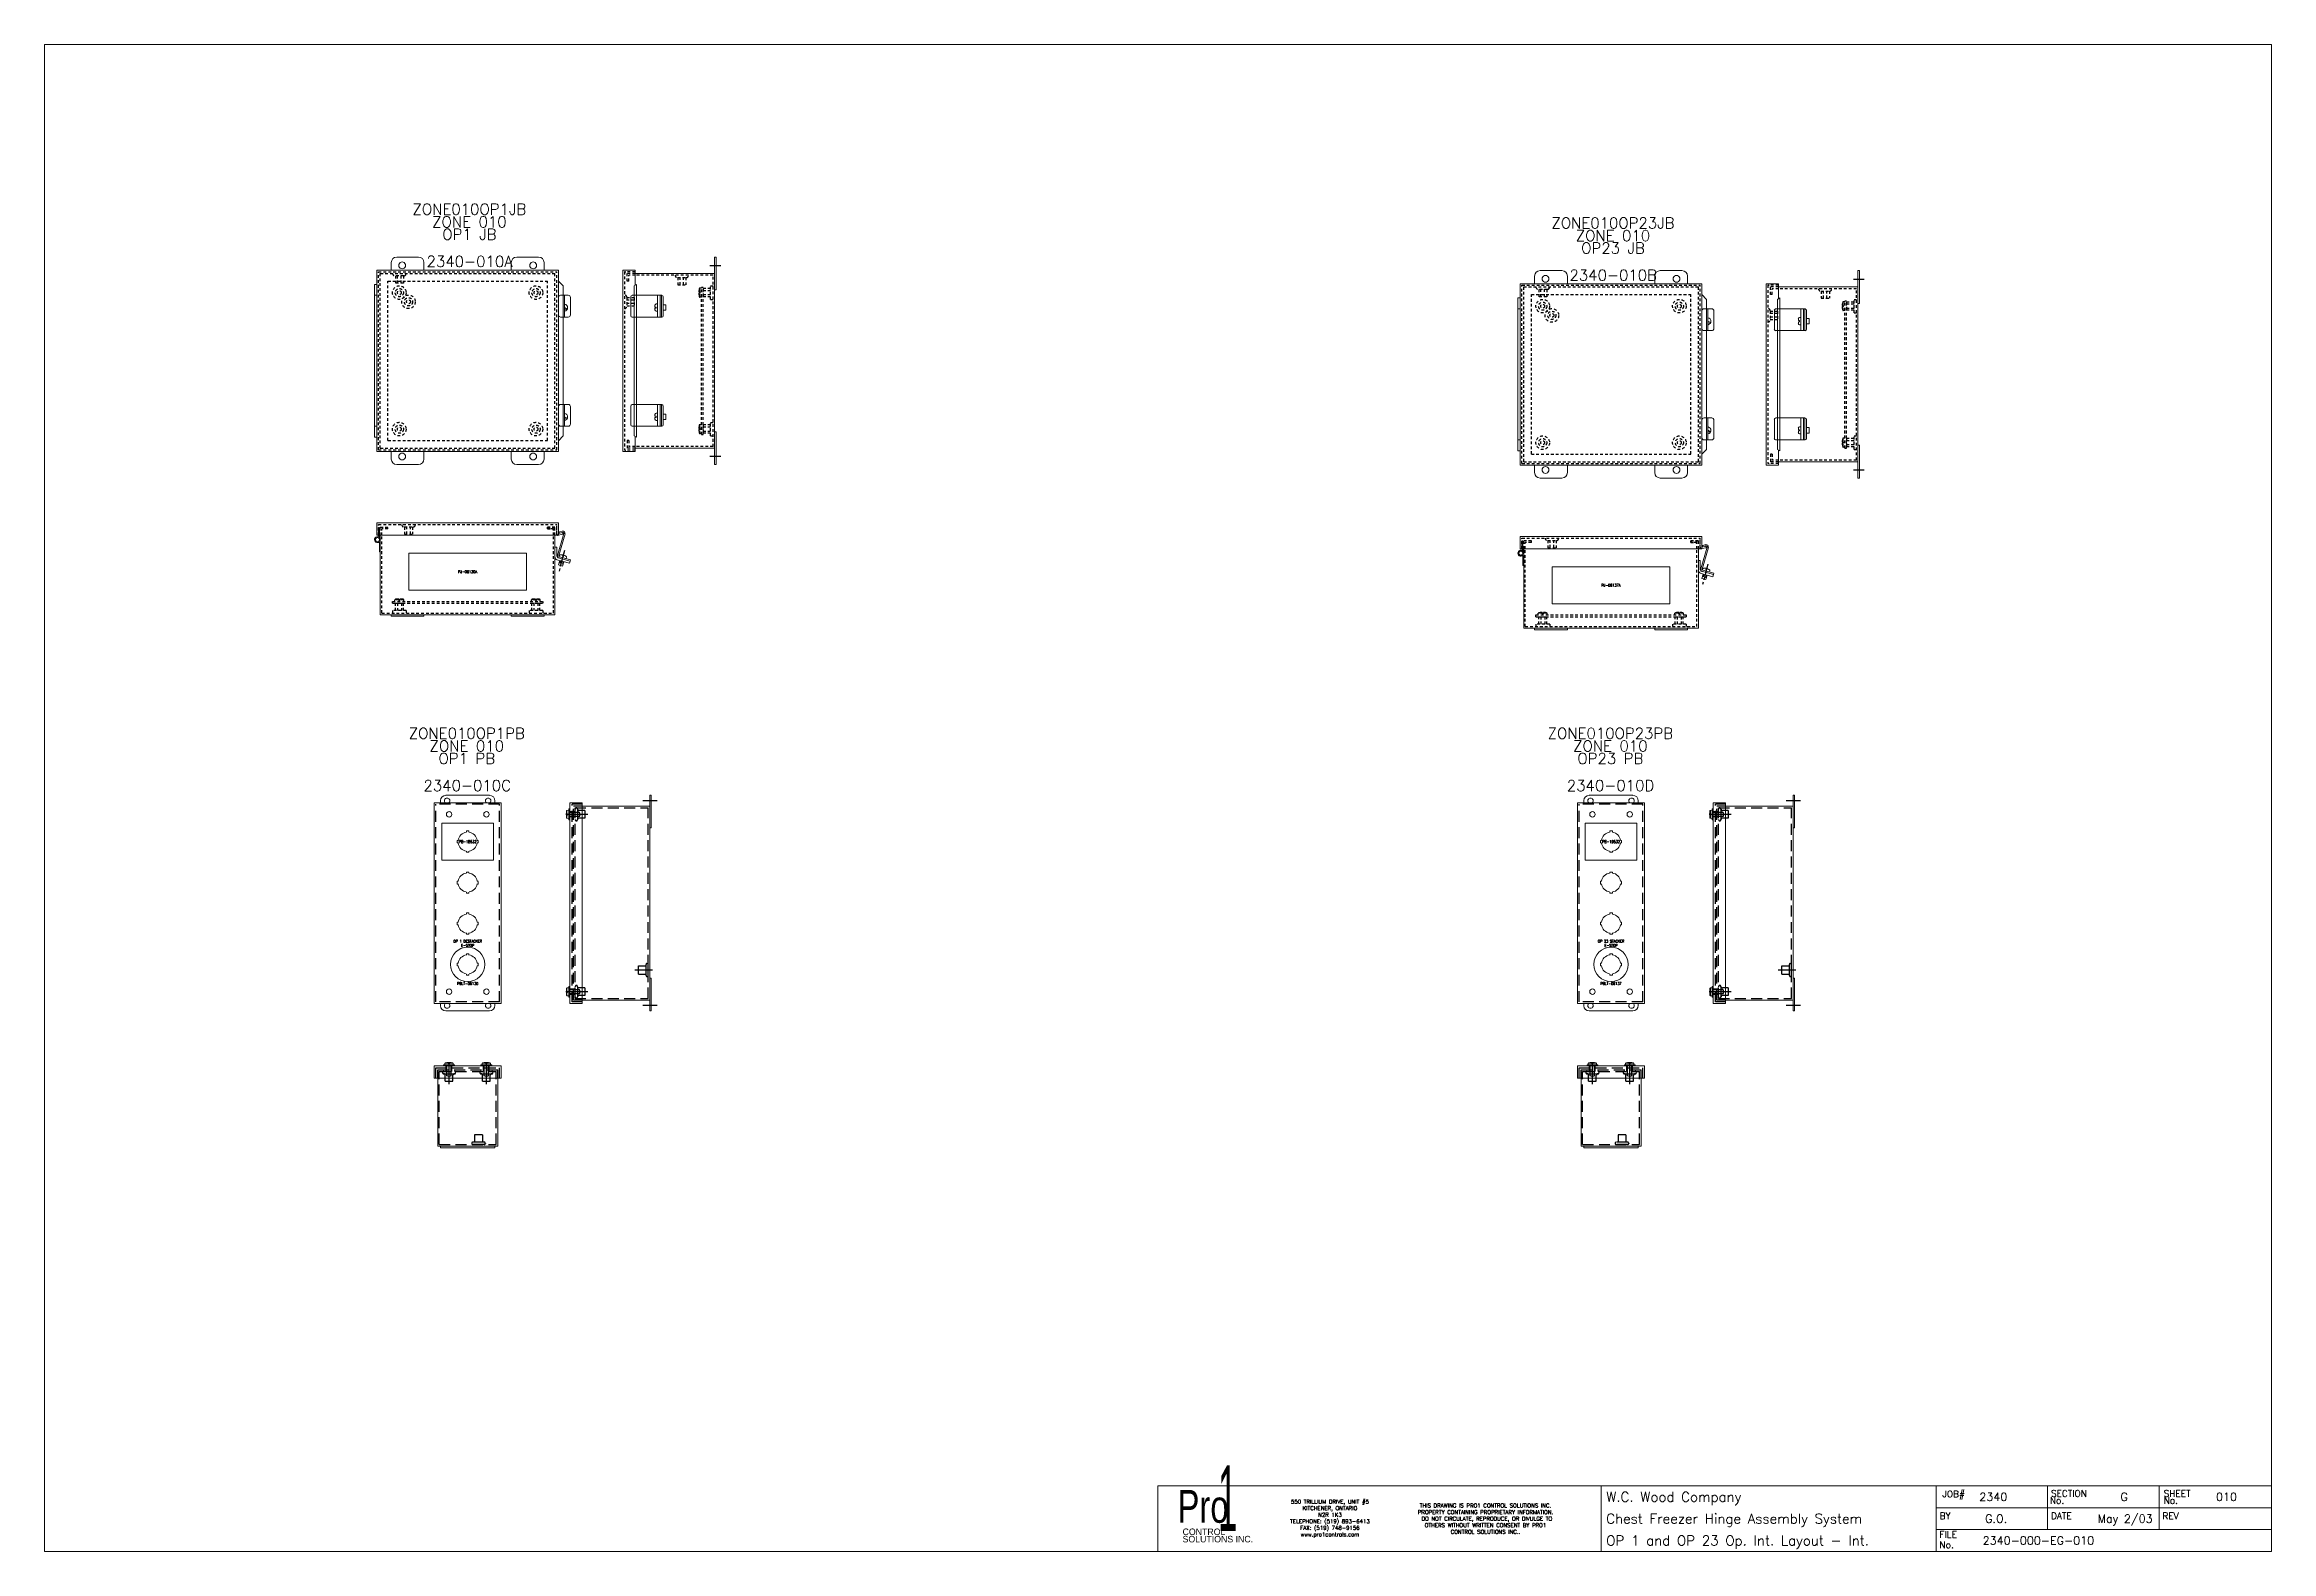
# Model space of a CAD drawing. Header units: inches. Extents: x 0 to 102, y 0 to 69.
import ezdxf
from ezdxf.enums import TextEntityAlignment as Align

# ---------------------------------------------------------------- set-up
doc = ezdxf.new("R2010")
doc.units = ezdxf.units.IN
doc.header["$MEASUREMENT"] = 0
for name, pattern in [('CADRA_CENTERLINE', [1, 0.75, -0.0625, 0.125, -0.0625]), ('CADRA_DASHED', [0.1875, 0.125, -0.0625]), ('CADRA_SOLID', [0]), ('CENTERLINE', [1.25, 1, -0.0625, 0.125, -0.0625]), ('DASHED', [0.75, 0.5, -0.25])]:
    doc.linetypes.add(name, pattern=pattern)
doc.layers.get('0').update_dxf_attribs({"lineweight": 5})
for name, color, linetype in [('1', 1, 'Continuous'), ('2', 2, 'CADRA_SOLID'), ('30', 4, 'CADRA_SOLID')]:
    doc.layers.add(name, color=color, linetype=linetype)
for name, color, linetype, lineweight in [('BOARDER', 5, 'Continuous', 5), ('DESC', 1, 'Continuous', 5), ('LOC', 252, 'Continuous', 5), ('MISC', 2, 'Continuous', 5), ('PDESC', 1, 'Continuous', 5), ('PSYMS', 7, 'Continuous', 5), ('PTAG', 51, 'Continuous', 5), ('SYMS', 7, 'Continuous', 5), ('TAGS', 2, 'Continuous', 5), ('Title_Block_Info', 2, 'Continuous', 5)]:
    doc.layers.add(name, color=color, linetype=linetype, lineweight=lineweight)
doc.styles.add('SIVAN', font='sivan.TTF', dxfattribs={"height": 1})
doc.styles.add('STACCO', font='STAC222N.TTF', dxfattribs={"height": 1})
doc.styles.get("Standard").update_dxf_attribs({"font": 'romans.shx'})
doc.styles.add('WD', font='romans.shx')

# ---------------------------------------------------------------- blocks, each defined once
blk = doc.blocks.new('TB_L')
at = {"color": 5, "linetype": 'Continuous'}
for p, q in [((34, 23), (0, 23)), ((0, 23), (0, 0)), ((34, 0), (34, 23)), ((17, 1), (17, 0)), ((32.283, 1), (32.283, 0.667)), ((0, 0), (34, 0))]:
    blk.add_line(p, q, dxfattribs=at)
at = {"color": 5}
blk.add_line((23.764, 0), (23.764, 1), dxfattribs=at)
at = {"layer": 'BOARDER', "linetype": 'Continuous'}
for p, q in [((0, 1), (0, 0)), ((17, 1), (34, 1)), ((28.882, 1), (28.882, 0.667)), ((28.882, 1), (28.882, 0)), ((28.882, 1), (28.882, 0)), ((28.882, 1), (28.882, 0)), ((30.583, 1), (30.583, 0.667)), ((28.882, 0.667), (34, 0.667)), ((30.583, 0.667), (30.583, 0.333)), ((32.283, 0.667), (32.283, 0.333)), ((28.882, 0.333), (34, 0.333))]:
    blk.add_line(p, q, dxfattribs=at)
at = {"color": 5, "char_height": 0.06, "attachment_point": 5, "style": 'WD'}
for s, insert, width in [('550 TRILLIUM DRIVE, UNIT #5\\PKITCHENER, ONTARIO\\PN2R 1K3\\PTELEPHONE: (519) 893-6413\\PFAX: (519) 748-9156\\Pwww.pro1controls.com', (19.625, 0.5), 1.804), ('THIS DRAWING IS PRO1 CONTROL SOLUTIONS INC. PROPERTY CONTAINING PROPRIETARY INFORMATION.  DO NOT CIRCULATE, REPRODUCE, OR DIVULGE TO OTHERS WITHOUT WRITTEN CONSENT BY PRO1 CONTROL SOLUTIONS INC..', (22, 0.5), 2.264)]:
    blk.add_mtext(s, dxfattribs=dict(at, insert=insert, width=width))
at = {"color": 2, "linetype": 'Continuous', "style": 'WD', "flags": 1}
for tag, p in [('REV1_NO', (18.734, 3.29)), ('REV2_NO', (18.734, 3.04)), ('REV1_BY', (24.303, 3.29)), ('REV2_BY', (24.303, 3.04)), ('REV1_DATE', (26.562, 3.29)), ('REV2_DATE', (26.562, 3.04)), ('REV3_NO', (18.734, 2.79)), ('REV3_BY', (24.303, 2.79)), ('REV3_DATE', (26.562, 2.79)), ('REV4_NO', (18.734, 2.54)), ('REV4_BY', (24.303, 2.54)), ('REV4_DATE', (26.562, 2.54)), ('REV5_NO', (18.734, 2.29)), ('REV6_NO', (18.734, 2.04)), ('REV5_BY', (24.303, 2.29)), ('REV6_BY', (24.303, 2.04)), ('REV5_DATE', (26.562, 2.29)), ('REV6_DATE', (26.562, 2.04)), ('REV7_NO', (18.734, 1.79)), ('REV7_BY', (24.303, 1.79)), ('REV7_DATE', (26.562, 1.79)), ('REV8_NO', (18.734, 1.54)), ('REV9_NO', (18.734, 1.29)), ('REV8_BY', (24.303, 1.54)), ('REV9_BY', (24.303, 1.29)), ('REV8_DATE', (26.562, 1.54)), ('REV9_DATE', (26.562, 1.29))]:
    blk.add_attdef(tag, text='', height=0.15, dxfattribs=at).set_placement(p, align=Align.MIDDLE_CENTER)
for tag, p in [('REV1_CHANGE', (19.292, 3.29)), ('REV2_CHANGE', (19.292, 3.04)), ('REV3_CHANGE', (19.292, 2.79)), ('REV4_CHANGE', (19.292, 2.54)), ('REV5_CHANGE', (19.292, 2.29)), ('REV6_CHANGE', (19.292, 2.04)), ('REV7_CHANGE', (19.292, 1.79)), ('REV8_CHANGE', (19.292, 1.54)), ('REV9_CHANGE', (19.292, 1.29))]:
    blk.add_attdef(tag, text='', height=0.15, dxfattribs=at).set_placement(p, align=Align.MIDDLE_LEFT)
at = {"layer": 'BOARDER', "lineweight": 0}
for s, height, style, width, p in [('1', 1, 'SIVAN', 0.4, (18.063, 0.812)), ('Pro', 0.5, 'STACCO', 0.75, (17.688, 0.688))]:
    blk.add_text(s, height=height, dxfattribs=dict(at, style=style, width=width)).set_placement(p, align=Align.MIDDLE_CENTER)
at = {"layer": 'BOARDER', "linetype": 'Continuous', "style": 'WD'}
for s, p in [('JOB#', (28.976, 0.827)), ('No.', (30.617, 0.729)), ('SECTION', (30.633, 0.835)), ('SHEET', (32.354, 0.834)), ('No.', (32.354, 0.729)), ('BY', (28.933, 0.493)), ('DATE', (30.634, 0.493)), ('REV', (32.334, 0.493)), ('FILE', (28.932, 0.21)), ('No.', (28.932, 0.052))]:
    blk.add_text(s, height=0.1, dxfattribs=at).set_placement(p)
at = {"layer": 'BOARDER', "lineweight": 0, "style": 'STACCO'}
for s, p in [('CONTROL', (17.375, 0.3)), ('SOLUTIONS INC.', (17.375, 0.188))]:
    blk.add_text(s, height=0.1, dxfattribs=at).set_placement(p, align=Align.MIDDLE_LEFT)
at = {"layer": 'Title_Block_Info', "ltscale": 0.1}
for tag, p in [('CUSTOMER', (23.842, 0.833)), ('JOB DESCRIPTION LINE', (23.842, 0.5)), ('DRAWING DESCRIPTION', (23.842, 0.167))]:
    blk.add_attdef(tag, text='', height=0.15, dxfattribs=at).set_placement(p, align=Align.MIDDLE_LEFT)
at = {"layer": 'Title_Block_Info', "ltscale": 0.1, "style": 'WD'}
for tag, p in [('JOB #', (29.752, 0.833)), ('SEC. NO.', (31.75, 0.833)), ('SHT. NO.', (33.313, 0.833)), ('NAME', (29.795, 0.5)), ('REV', (33.194, 0.5))]:
    blk.add_attdef(tag, text='', height=0.125, dxfattribs=at).set_placement(p, align=Align.MIDDLE_CENTER)
blk.add_attdef('DATE', text='', height=0.125, dxfattribs=at).set_placement((32.188, 0.5), align=Align.MIDDLE_RIGHT)
blk.add_attdef('FILE NUMBER', text='', height=0.125, dxfattribs=at).set_placement((29.591, 0.167), align=Align.MIDDLE_LEFT)
blk = doc.blocks.new('PNL14055')
for p, q in [((1.18, 0.85), (-1.18, 0.85)), ((-1.18, 0.85), (-1.18, -0.85)), ((1.18, -0.85), (1.18, 0.85)), ((-1.18, -0.85), (1.18, -0.85))]:
    blk.add_line(p, q)
at = {"style": 'WD', "width": 0.9, "flags": 8}
blk.add_attdef('P_TAG1', text='', height=0.125, dxfattribs=at).set_placement((0, 0), align=Align.MIDDLE_CENTER)
for tag, p in [('RATING1', (0, -0.28125)), ('RATING2', (0, -0.4375))]:
    blk.add_attdef(tag, text='', height=0.125, dxfattribs=at).set_placement(p, align=Align.CENTER)
blk = doc.blocks.new('800EM-LMP')
blk.add_circle((0, 0), 0.7874)
at = {"style": 'WD', "width": 0.9, "flags": 8}
for tag, p in [('DESC1', (0, 1.0625)), ('DESC2', (0, 0.875)), ('P_TAG1', (0, -0.875))]:
    blk.add_attdef(tag, text='', height=0.125, dxfattribs=at).set_placement(p, align=Align.MIDDLE_CENTER)
blk = doc.blocks.new('HMISC_CAT1_1414PHH4')
for p, q in [((-4.16, 8.31), (4.16, 8.31)), ((-4.16, 0), (-4.16, 8.31)), ((-3.5, 8.66), (-3.5, 8.31)), ((-3.25, 8.91), (-2.25, 8.91)), ((-2, 8.31), (-2, 8.66)), ((2, 8.31), (2, 8.66)), ((3.25, 8.91), (2.25, 8.91)), ((3.5, 8.66), (3.5, 8.31)), ((4.16, 0), (4.16, 8.31)), ((7.67, 8.31), (7.11, 8.31)), ((7.67, 8.31), (7.11, 8.31)), ((7.11, 0), (7.11, 8.31)), ((7.67, 7.62), (7.67, 8.31)), ((11.31, 7.41), (11.31, 8.91)), ((11.31, 8.91), (11.38, 8.91)), ((11.38, 8.91), (11.38, 7.41)), ((-4.27, 7.66), (-4.16, 7.66)), ((-4.27, 0.66), (-4.27, 7.66)), ((-4.27, 7.16), (-4.16, 7.16)), ((4.37, 7.59), (4.16, 7.81)), ((4.26, 7.16), (4.61, 7.16)), ((4.37, 0.72), (4.37, 7.59)), ((4.44, 6.16), (4.44, 7.16)), ((8.89, 7.16), (7.54, 7.16)), ((7.73, 7.66), (7.62, 7.59)), ((7.62, 0.72), (7.62, 7.59)), ((11.31, 8.16), (7.67, 8.16)), ((7.73, 7.66), (7.73, 0.66)), ((8.7, 6.16), (8.7, 7.16)), ((8.82, 6.16), (8.82, 7.16)), ((8.88, 6.16), (8.88, 7.16)), ((11.31, 0.16), (11.31, 8.16)), ((11.31, 7.41), (11.38, 7.41)), ((4.16, 6.26), (4.16, 7.06)), ((4.37, 6.16), (4.26, 6.16)), ((4.61, 6.16), (4.37, 6.16)), ((4.56, 6.53), (4.44, 6.6)), ((4.54, 6.49), (4.44, 6.54)), ((4.71, 6.26), (4.71, 7.06)), ((7.48, 7.09), (7.48, 6.22)), ((8.89, 6.16), (7.54, 6.16)), ((8.58, 6.62), (8.58, 6.7)), ((8.64, 6.62), (8.58, 6.62)), ((8.64, 6.57), (8.58, 6.57)), ((8.58, 6.49), (8.58, 6.57)), ((8.7, 6.76), (8.64, 6.76)), ((8.64, 6.57), (8.64, 6.62)), ((8.7, 6.43), (8.64, 6.43)), ((8.95, 6.22), (8.95, 7.09)), ((9.08, 6.72), (8.95, 6.72)), ((9.08, 6.47), (8.95, 6.47)), ((9.08, 6.47), (9.08, 6.72)), ((4.16, 1.26), (4.16, 2.06)), ((4.26, 2.16), (4.61, 2.16)), ((4.44, 1.16), (4.44, 2.16)), ((4.71, 1.26), (4.71, 2.06)), ((7.48, 2.09), (7.48, 1.22)), ((8.89, 2.16), (7.54, 2.16)), ((8.7, 1.16), (8.7, 2.16)), ((8.82, 1.16), (8.82, 2.16)), ((8.88, 1.16), (8.88, 2.16)), ((8.95, 1.22), (8.95, 2.09)), ((-4.27, 1.16), (-4.16, 1.16)), ((4.37, 1.16), (4.26, 1.16)), ((4.61, 1.16), (4.37, 1.16)), ((4.56, 1.53), (4.44, 1.6)), ((4.54, 1.49), (4.44, 1.54)), ((8.89, 1.16), (7.54, 1.16)), ((8.58, 1.62), (8.58, 1.7)), ((8.64, 1.62), (8.58, 1.62)), ((8.64, 1.57), (8.58, 1.57)), ((8.58, 1.49), (8.58, 1.57)), ((8.7, 1.76), (8.64, 1.76)), ((8.64, 1.57), (8.64, 1.62)), ((8.7, 1.43), (8.64, 1.43)), ((9.08, 1.72), (8.95, 1.72)), ((9.08, 1.47), (8.95, 1.47)), ((9.08, 1.47), (9.08, 1.72)), ((-4.27, 0.66), (-4.16, 0.66)), ((-4.16, 0), (4.16, 0)), ((2, 0), (2, -0.34)), ((3.5, -0.34), (3.5, 0)), ((4.16, 0.5), (4.37, 0.72)), ((7.67, 0), (7.11, 0)), ((7.73, 0.66), (7.62, 0.72)), ((7.67, 0), (7.67, 0.69)), ((7.67, 0.16), (11.31, 0.16)), ((11.31, 0.91), (11.31, -0.59)), ((11.31, 0.91), (11.38, 0.91)), ((11.38, -0.59), (11.38, 0.91)), ((-3.5, -0.34), (-3.5, 0)), ((-3.25, -0.59), (-2.25, -0.59)), ((-2, 0), (-2, -0.34)), ((3.25, -0.59), (2.25, -0.59)), ((11.31, -0.59), (11.38, -0.59)), ((-4.16, -3.83), (-4.16, -3.26)), ((-4.16, -3.26), (4.16, -3.26)), ((-4.16, -3.83), (4.16, -3.83)), ((-4.08, -3.84), (-4.08, -3.47)), ((-4.08, -3.47), (-4.04, -3.47)), ((-4.08, -3.84), (-4.04, -3.88)), ((-4.04, -3.83), (-4.04, -3.47)), ((-4.04, -3.83), (-4, -3.87)), ((-4.04, -3.93), (-4.04, -3.88)), ((-4, -7.47), (-4, -3.83)), ((-4, -4.05), (-4, -3.87)), ((-4, -4.59), (-4, -4.05)), ((4, -3.83), (4.14, -3.83)), ((4, -7.47), (4, -3.83)), ((4.11, -4.75), (4.4, -3.75)), ((4.16, -3.83), (4.16, -3.26)), ((4.16, -3.71), (4.16, -3.26)), ((4.16, -3.82), (4.36, -3.78)), ((4.17, -4.76), (4.46, -3.77)), ((4.19, -3.74), (4.34, -3.71)), ((4.34, -3.64), (4.2, -3.68)), ((4.22, -3.74), (4.35, -3.7)), ((4.34, -3.71), (4.36, -3.78)), ((-4.04, -4.59), (-4.04, -4.13)), ((-4.04, -4.59), (-4, -4.59)), ((4, -4.37), (4.09, -4.37)), ((4, -4.37), (4, -4.83)), ((4.09, -4.37), (4.09, -4.8)), ((4.09, -4.95), (4.66, -5.11)), ((4.14, -4.86), (4.69, -5.01)), ((4.22, -4.99), (4.16, -5.19)), ((4.21, -4.75), (4.19, -4.81)), ((4.2, -4.81), (4.71, -4.95)), ((4.36, -4.73), (4.34, -4.79)), ((4.39, -4.8), (4.34, -4.79)), ((4.4, -5.04), (4.35, -5.24)), ((4.41, -4.74), (4.39, -4.8)), ((4.53, -4.84), (4.51, -4.9)), ((4.69, -5.01), (4.66, -5.11)), ((4.71, -4.95), (4.69, -5.01)), ((4.16, -5.19), (4.35, -5.24)), ((-4, -7.47), (4, -7.47)), ((-3.5, -7.54), (-3.5, -7.47)), ((-2, -7.54), (-3.5, -7.54)), ((-2, -7.54), (-2, -7.47)), ((2, -7.54), (2, -7.47)), ((2, -7.54), (3.5, -7.54)), ((3.5, -7.54), (3.5, -7.47))]:
    blk.add_line(p, q)
for points in [[(4.36, -4.73), (4.34, -4.72), (4.32, -4.72), (4.3, -4.72), (4.29, -4.72), (4.27, -4.72), (4.26, -4.72), (4.24, -4.72), (4.23, -4.73), (4.22, -4.73), (4.21, -4.74), (4.21, -4.74), (4.21, -4.75)], [(4.53, -4.84), (4.53, -4.83), (4.53, -4.82), (4.52, -4.81), (4.52, -4.8), (4.51, -4.8), (4.5, -4.79), (4.49, -4.78), (4.47, -4.77), (4.46, -4.76), (4.44, -4.75), (4.43, -4.75), (4.41, -4.74)]]:
    blk.add_lwpolyline(points)
blk.add_circle((-4.13, -4.03), 0.094)
for centre, radius, start, end in [((-3.25, 8.66), 0.25, 90, 180), ((-3, 8.53), 0.156, 127.3565, 52.6435), ((-3, 8.53), 0.156, 52.6435, 127.3565), ((-2.25, 8.66), 0.25, 360, 90), ((2.25, 8.66), 0.25, 90, 180), ((3, 8.53), 0.156, 127.3565, 52.6435), ((3, 8.53), 0.156, 52.6435, 127.3565), ((3.25, 8.66), 0.25, 360, 90), ((4.26, 7.06), 0.1, 90, 180), ((4.61, 7.06), 0.1, 359.9732, 90), ((7.54, 7.09), 0.0615, 90, 180), ((8.89, 7.09), 0.0615, 360, 90), ((4.26, 6.26), 0.1, 180, 270), ((4.41, 6.59), 0.167, 283.3189, 77.1104), ((4.61, 6.26), 0.1, 270, 359.9732), ((7.54, 6.22), 0.0615, 180, 270), ((8.64, 6.7), 0.0615, 90, 180), ((8.64, 6.49), 0.0615, 180, 270), ((8.89, 6.22), 0.0615, 270, 0), ((4.26, 2.06), 0.1, 90, 180), ((4.61, 2.06), 0.1, 359.9732, 90), ((7.54, 2.09), 0.0615, 90, 180), ((8.89, 2.09), 0.0615, 360, 90), ((4.26, 1.26), 0.1, 180, 270), ((4.41, 1.59), 0.167, 283.3189, 77.1104), ((4.61, 1.26), 0.1, 270, 359.9732), ((7.54, 1.22), 0.0615, 180, 270), ((8.64, 1.7), 0.0615, 90, 180), ((8.64, 1.49), 0.0615, 180, 270), ((8.89, 1.22), 0.0615, 270, 0), ((-3.25, -0.34), 0.25, 180, 270), ((-3, -0.22), 0.156, 307.3565, 232.6435), ((-3, -0.22), 0.156, 232.6435, 307.3565), ((-2.25, -0.34), 0.25, 270, 0), ((2.25, -0.34), 0.25, 180, 270), ((3, -0.22), 0.156, 307.3565, 232.6435), ((3, -0.22), 0.156, 232.6435, 307.3565), ((3.25, -0.34), 0.25, 270, 0), ((-4.13, -4.03), 0.136, 9.8382, 313.7233), ((4.19, -3.71), 0.0312, 179.9997, 280.9997), ((4.21, -3.71), 0.03, 105.0009, 270), ((4.36, -3.74), 0.1, 345.0004, 105.0001), ((4.36, -3.74), 0.04, 345.0004, 105.0001), ((4.13, -4.83), 0.125, 180, 255), ((4.16, -4.8), 0.065, 180, 255), ((4.21, -4.77), 0.1, 165.0004, 255), ((4.21, -4.77), 0.04, 165.0004, 255)]:
    blk.add_arc(centre, radius, start, end)
at = {"layer": '1', "linetype": 'CADRA_DASHED'}
for p, q in [((-4.08, 8.24), (4.08, 8.24)), ((-4.08, 0.08), (-4.08, 8.24)), ((4.08, 0.08), (4.08, 8.24)), ((7.67, 8.24), (7.18, 8.24)), ((7.67, 8.24), (7.18, 8.24)), ((7.18, 8.24), (7.18, 0.07)), ((7.23, 8.24), (7.24, 8.24)), ((7.23, 8.24), (7.24, 8.24)), ((-4, 8.16), (4, 8.16)), ((-4, 0.16), (-4, 8.16)), ((-3.65, 7.81), (3.65, 7.81)), ((-3.65, 0.51), (-3.65, 7.81)), ((-2.92, 8.05), (-3.33, 8.05)), ((-3.31, 8.05), (-3.31, 7.71)), ((-2.94, 7.71), (-3.31, 7.71)), ((-3.21, 7.71), (-3.21, 8.16)), ((-3.04, 7.71), (-3.04, 8.16)), ((-2.94, 8.05), (-2.94, 7.71)), ((3.65, 0.51), (3.65, 7.81)), ((4, 0.16), (4, 8.16)), ((7.31, 7.81), (7.31, 8.16)), ((7.67, 8.16), (7.31, 8.16)), ((7.31, 7.81), (7.31, 8.16)), ((7.67, 8.16), (7.31, 8.16)), ((7.38, 7.81), (7.31, 7.81)), ((7.38, 7.81), (7.31, 7.81)), ((7.38, 7.81), (7.38, 8.08)), ((7.67, 8.08), (7.38, 8.08)), ((7.38, 7.81), (7.38, 8.08)), ((7.67, 8.08), (7.38, 8.08)), ((11.24, 8.08), (7.67, 8.08)), ((9.61, 7.97), (10.01, 7.97)), ((9.62, 7.97), (9.62, 7.64)), ((9.62, 7.64), (10, 7.64)), ((9.73, 7.64), (9.73, 8.08)), ((9.89, 7.64), (9.89, 8.08)), ((10, 7.97), (10, 7.64)), ((11.13, 7.47), (10.78, 7.47)), ((10.78, 7.47), (10.78, 7.09)), ((10.78, 7.38), (11.13, 7.38)), ((10.78, 7.19), (11.13, 7.19)), ((11.13, 6.97), (11.13, 7.59)), ((11.13, 7.59), (11.24, 7.59)), ((11.13, 6.97), (11.13, 7.59)), ((11.24, 0.23), (11.24, 8.08)), ((7.63, 6.94), (7.18, 6.94)), ((7.63, 6.78), (7.18, 6.78)), ((7.29, 7.07), (7.29, 6.66)), ((7.29, 7.05), (7.63, 7.05)), ((7.29, 6.67), (7.63, 6.67)), ((7.63, 7.05), (7.63, 6.67)), ((11.13, 7.09), (10.78, 7.09)), ((11.13, 6.97), (11.24, 6.97)), ((11.13, 1.22), (10.78, 1.22)), ((10.78, 1.22), (10.78, 0.84)), ((10.78, 1.13), (11.13, 1.13)), ((11.13, 0.72), (11.13, 1.34)), ((11.13, 1.34), (11.24, 1.34)), ((11.13, 0.72), (11.13, 1.34)), ((-4.08, 0.08), (4.08, 0.08)), ((-4, 0.16), (4, 0.16)), ((-3.65, 0.51), (3.65, 0.51)), ((7.67, 0.07), (7.18, 0.07)), ((7.23, 0.07), (7.24, 0.07)), ((7.31, 0.51), (7.31, 0.16)), ((7.38, 0.51), (7.31, 0.51)), ((7.67, 0.16), (7.31, 0.16)), ((7.38, 0.51), (7.38, 0.23)), ((7.67, 0.23), (7.38, 0.23)), ((11.24, 0.23), (7.67, 0.23)), ((10.78, 0.94), (11.13, 0.94)), ((11.13, 0.84), (10.78, 0.84)), ((11.13, 0.72), (11.24, 0.72)), ((-4.08, -3.83), (-4.08, -3.34)), ((-4.08, -3.34), (4.08, -3.34)), ((-4.08, -3.39), (-4.08, -3.39)), ((-3.65, -3.47), (-4, -3.47)), ((-4, -3.83), (-4, -3.47)), ((-3.65, -3.54), (-3.93, -3.54)), ((-3.93, -3.83), (-3.93, -3.54)), ((-3.93, -7.39), (-3.93, -3.83)), ((-3.65, -3.54), (-3.65, -3.47)), ((-2.91, -3.45), (-2.5, -3.45)), ((-2.89, -3.45), (-2.89, -3.78)), ((-2.89, -3.78), (-2.52, -3.78)), ((-2.79, -3.78), (-2.79, -3.34)), ((-2.62, -3.78), (-2.62, -3.34)), ((-2.52, -3.45), (-2.52, -3.78)), ((3.65, -3.54), (3.65, -3.46)), ((4, -3.46), (3.65, -3.46)), ((3.65, -3.47), (4, -3.47)), ((3.65, -3.54), (3.65, -3.47)), ((3.65, -3.54), (3.93, -3.54)), ((3.93, -3.54), (3.65, -3.54)), ((3.93, -3.83), (3.93, -3.54)), ((3.93, -3.83), (3.93, -3.54)), ((3.93, -7.39), (3.93, -3.83)), ((4, -3.83), (4, -3.46)), ((4, -3.83), (4, -3.47)), ((4.08, -3.83), (4.08, -3.34)), ((4.08, -3.76), (4.08, -3.34)), ((4.08, -3.39), (4.08, -3.39)), ((4.25, -4.99), (4.19, -5.2)), ((4.37, -5.03), (4.32, -5.23)), ((-3.31, -7.28), (-3.31, -6.94)), ((-3.31, -6.94), (-2.94, -6.94)), ((-3.22, -6.94), (-3.22, -7.28)), ((-3.03, -6.94), (-3.03, -7.28)), ((-2.94, -7.28), (-2.94, -6.94)), ((2.94, -7.28), (2.94, -6.94)), ((2.94, -6.94), (3.31, -6.94)), ((3.03, -6.94), (3.03, -7.28)), ((3.22, -6.94), (3.22, -7.28)), ((3.31, -7.28), (3.31, -6.94)), ((-3.93, -7.39), (3.93, -7.39)), ((-2.81, -7.28), (-3.44, -7.28)), ((-3.44, -7.28), (-3.44, -7.39)), ((-2.81, -7.28), (-3.44, -7.28)), ((-2.81, -7.28), (-2.81, -7.39)), ((3.44, -7.28), (2.81, -7.28)), ((2.81, -7.28), (2.81, -7.39)), ((3.44, -7.28), (2.81, -7.28)), ((3.44, -7.28), (3.44, -7.39))]:
    blk.add_line(p, q, dxfattribs=at)
for centre, radius in [((-3.13, 7.28), 0.312), ((-3.13, 7.28), 0.188), ((-3.13, 7.28), 0.09), ((-2.71, 6.86), 0.312), ((3.13, 7.28), 0.312), ((3.13, 7.28), 0.188), ((3.13, 7.28), 0.09), ((-2.71, 6.86), 0.188), ((-2.71, 6.86), 0.09), ((-3.13, 1.03), 0.312), ((-3.13, 1.03), 0.188), ((-3.13, 1.03), 0.09), ((3.13, 1.03), 0.312), ((3.13, 1.03), 0.188), ((3.13, 1.03), 0.09)]:
    blk.add_circle(centre, radius, dxfattribs=at)
for centre, radius, start, end in [((-3.33, 8.16), 0.109, 180, 270), ((-2.92, 8.16), 0.109, 270, 360), ((7.18, 7.07), 0.109, 0, 90), ((9.61, 8.08), 0.109, 180, 270), ((10.01, 8.08), 0.109, 270, 0), ((7.18, 6.66), 0.109, 270, 0), ((-2.91, -3.34), 0.109, 180, 270), ((-2.5, -3.34), 0.109, 270, 0), ((4.14, -3.76), 0.0625, 179.9997, 280.9997)]:
    blk.add_arc(centre, radius, start, end, dxfattribs=at)
at = {"layer": '2', "linetype": 'CADRA_CENTERLINE'}
for p, q in [((11.1, 8.52), (11.6, 8.52)), ((11.1, -0.21), (11.6, -0.21)), ((4.44, -4.53), (4.18, -5.49))]:
    blk.add_line(p, q, dxfattribs=at)
at = {"layer": '30', "linetype": 'CADRA_DASHED'}
for p, q in [((10.65, 7.31), (10.59, 7.31)), ((10.65, 7.26), (10.59, 7.26)), ((10.63, 7.31), (10.63, 7.48)), ((10.71, 7.48), (10.63, 7.48)), ((10.63, 7.08), (10.63, 7.26)), ((10.65, 7.26), (10.65, 7.31)), ((10.71, 7.53), (10.78, 7.53)), ((10.71, 0.78), (10.71, 7.53)), ((10.78, 0.78), (10.78, 7.53)), ((10.71, 7.08), (10.63, 7.08)), ((10.65, 1.06), (10.59, 1.06)), ((10.63, 1.06), (10.63, 1.23)), ((10.71, 1.23), (10.63, 1.23)), ((10.65, 1.01), (10.65, 1.06)), ((10.65, 1.01), (10.59, 1.01)), ((10.63, 0.83), (10.63, 1.01)), ((10.71, 0.83), (10.63, 0.83)), ((10.71, 0.78), (10.78, 0.78)), ((-3.44, -6.86), (3.44, -6.86)), ((-3.44, -6.94), (-3.44, -6.86)), ((-3.44, -6.94), (3.44, -6.94)), ((-3.15, -6.78), (-3.33, -6.78)), ((-3.33, -6.86), (-3.33, -6.78)), ((-3.15, -6.81), (-3.15, -6.75)), ((-3.1, -6.81), (-3.15, -6.81)), ((-3.1, -6.81), (-3.1, -6.75)), ((-2.93, -6.78), (-3.1, -6.78)), ((-2.93, -6.86), (-2.93, -6.78)), ((3.1, -6.78), (2.93, -6.78)), ((2.93, -6.86), (2.93, -6.78)), ((3.1, -6.81), (3.1, -6.75)), ((3.15, -6.81), (3.1, -6.81)), ((3.15, -6.81), (3.15, -6.75)), ((3.32, -6.78), (3.15, -6.78)), ((3.32, -6.86), (3.32, -6.78)), ((3.44, -6.86), (3.44, -6.94))]:
    blk.add_line(p, q, dxfattribs=at)
for points in [[(10.63, 7.48), (10.63, 7.48), (10.62, 7.48), (10.62, 7.48), (10.62, 7.47), (10.61, 7.47), (10.61, 7.46), (10.61, 7.46), (10.61, 7.45), (10.61, 7.44), (10.6, 7.44), (10.6, 7.43), (10.6, 7.42), (10.6, 7.41), (10.6, 7.4), (10.6, 7.38), (10.59, 7.37), (10.59, 7.36), (10.59, 7.35), (10.59, 7.33), (10.59, 7.32), (10.59, 7.31)], [(10.59, 7.26), (10.59, 7.24), (10.59, 7.23), (10.59, 7.22), (10.59, 7.21), (10.59, 7.19), (10.6, 7.18), (10.6, 7.17), (10.6, 7.16), (10.6, 7.15), (10.6, 7.14), (10.6, 7.13), (10.61, 7.12), (10.61, 7.11), (10.61, 7.11), (10.61, 7.1), (10.61, 7.09), (10.62, 7.09), (10.62, 7.09), (10.62, 7.08), (10.63, 7.08), (10.63, 7.08)], [(10.63, 1.23), (10.63, 1.23), (10.62, 1.23), (10.62, 1.23), (10.62, 1.22), (10.61, 1.22), (10.61, 1.21), (10.61, 1.21), (10.61, 1.2), (10.61, 1.19), (10.6, 1.19), (10.6, 1.18), (10.6, 1.17), (10.6, 1.16), (10.6, 1.15), (10.6, 1.13), (10.59, 1.12), (10.59, 1.11), (10.59, 1.1), (10.59, 1.08), (10.59, 1.07), (10.59, 1.06)], [(10.59, 1.01), (10.59, 0.99), (10.59, 0.98), (10.59, 0.97), (10.59, 0.96), (10.59, 0.94), (10.6, 0.93), (10.6, 0.92), (10.6, 0.91), (10.6, 0.9), (10.6, 0.89), (10.6, 0.88), (10.61, 0.87), (10.61, 0.86), (10.61, 0.86), (10.61, 0.85), (10.61, 0.84), (10.62, 0.84), (10.62, 0.84), (10.62, 0.83), (10.63, 0.83), (10.63, 0.83)], [(-3.15, -6.75), (-3.16, -6.75), (-3.18, -6.75), (-3.19, -6.75), (-3.2, -6.75), (-3.22, -6.75), (-3.23, -6.75), (-3.24, -6.75), (-3.25, -6.75), (-3.26, -6.76), (-3.27, -6.76), (-3.28, -6.76), (-3.29, -6.76), (-3.3, -6.76), (-3.3, -6.77), (-3.31, -6.77), (-3.31, -6.77), (-3.32, -6.77), (-3.32, -6.78), (-3.32, -6.78), (-3.33, -6.78), (-3.33, -6.78)], [(-2.93, -6.78), (-2.93, -6.78), (-2.93, -6.78), (-2.93, -6.78), (-2.93, -6.77), (-2.94, -6.77), (-2.94, -6.77), (-2.95, -6.77), (-2.96, -6.76), (-2.96, -6.76), (-2.97, -6.76), (-2.98, -6.76), (-2.99, -6.76), (-3, -6.75), (-3.01, -6.75), (-3.02, -6.75), (-3.04, -6.75), (-3.05, -6.75), (-3.06, -6.75), (-3.07, -6.75), (-3.09, -6.75), (-3.1, -6.75)], [(3.1, -6.75), (3.09, -6.75), (3.07, -6.75), (3.06, -6.75), (3.05, -6.75), (3.03, -6.75), (3.02, -6.75), (3.01, -6.75), (3, -6.75), (2.99, -6.76), (2.98, -6.76), (2.97, -6.76), (2.96, -6.76), (2.95, -6.76), (2.95, -6.77), (2.94, -6.77), (2.94, -6.77), (2.93, -6.77), (2.93, -6.78), (2.93, -6.78), (2.93, -6.78), (2.93, -6.78)], [(3.32, -6.78), (3.32, -6.78), (3.32, -6.78), (3.32, -6.78), (3.32, -6.77), (3.31, -6.77), (3.31, -6.77), (3.3, -6.77), (3.29, -6.76), (3.29, -6.76), (3.28, -6.76), (3.27, -6.76), (3.26, -6.76), (3.25, -6.75), (3.24, -6.75), (3.23, -6.75), (3.21, -6.75), (3.2, -6.75), (3.19, -6.75), (3.18, -6.75), (3.16, -6.75), (3.15, -6.75)]]:
    blk.add_lwpolyline(points, dxfattribs=at)
at = {"style": 'WD'}
for tag, p in [('INST', (0.09, 11.47)), ('LOC', (0.09, 10.84)), ('DESC1', (0.09, 10.26)), ('DESC2', (0.09, 9.69)), ('DESC3', (0.09, 9.12)), ('TAG1', (0.1, 8.45))]:
    blk.add_attdef(tag, text='', height=0.5, dxfattribs=at).set_placement(p, align=Align.CENTER)
at = {"style": 'WD', "flags": 1}
for tag, p in [('FAMILY', (0.2, 7.3)), ('ASSYCODE', (-0.03, 6.83)), ('CAT', (0.11, 6.84)), ('MFG', (0.24, 7.04))]:
    blk.add_attdef(tag, p, '', height=0.01, dxfattribs=at)
blk = doc.blocks.new('HMISC_CAT1_MPB4')
for p, q in [((1.53, 9.53), (-1.53, 9.53)), ((-1.53, 0.34), (-1.53, 9.53)), ((-1.25, 9.53), (-1.25, 9.65)), ((-1, 9.88), (1, 9.88)), ((1.25, 9.62), (1.25, 9.53)), ((1.53, 0.34), (1.53, 9.53)), ((4.63, 9.19), (4.55, 9.18)), ((4.55, 9.18), (4.55, 9.02)), ((4.63, 9.25), (4.63, 8.75)), ((4.68, 9.25), (4.63, 9.25)), ((4.68, 0.34), (4.68, 9.53)), ((5.24, 9.53), (4.68, 9.53)), ((5.24, 0.34), (5.24, 9.53)), ((5.24, 9.38), (8.35, 9.38)), ((8.35, 9.88), (8.41, 9.88)), ((8.35, 8.38), (8.35, 9.88)), ((8.35, 9.38), (8.35, 0.5)), ((8.41, 9.88), (8.41, 8.38)), ((-0.06, 8.18), (-0.06, 8.24)), ((-0.06, 8.24), (0.06, 8.24)), ((0.06, 8.18), (0.06, 8.24)), ((4.57, 9.02), (4.51, 9.02)), ((4.57, 8.97), (4.51, 8.97)), ((4.55, 8.97), (4.55, 8.82)), ((4.63, 8.81), (4.55, 8.82)), ((4.57, 9.02), (4.57, 8.97)), ((4.68, 8.75), (4.63, 8.75)), ((8.35, 8.38), (8.41, 8.38)), ((-0.48, 7.81), (-0.43, 7.81)), ((-0.48, 7.69), (-0.48, 7.81)), ((-0.48, 7.69), (-0.43, 7.69)), ((-0.06, 7.27), (-0.06, 7.32)), ((-0.06, 7.27), (0.06, 7.27)), ((0.06, 7.27), (0.06, 7.32)), ((0.43, 7.81), (0.48, 7.81)), ((0.43, 7.69), (0.48, 7.69)), ((0.48, 7.81), (0.48, 7.69)), ((-0.06, 6.31), (-0.06, 6.36)), ((-0.06, 6.36), (0.06, 6.36)), ((0.06, 6.31), (0.06, 6.36)), ((-0.48, 5.94), (-0.43, 5.94)), ((-0.48, 5.81), (-0.48, 5.94)), ((-0.48, 5.81), (-0.43, 5.81)), ((-0.06, 5.39), (-0.06, 5.44)), ((-0.06, 5.39), (0.06, 5.39)), ((0.06, 5.39), (0.06, 5.44)), ((0.43, 5.94), (0.48, 5.94)), ((0.43, 5.81), (0.48, 5.81)), ((0.48, 5.93), (0.48, 5.81)), ((-0.06, 4.49), (0.06, 4.49)), ((-0.06, 4.43), (-0.06, 4.49)), ((0.06, 4.43), (0.06, 4.49)), ((-0.48, 3.94), (-0.48, 4.06)), ((-0.48, 4.06), (-0.43, 4.06)), ((-0.48, 3.94), (-0.43, 3.94)), ((-0.06, 3.52), (-0.06, 3.57)), ((-0.06, 3.52), (0.06, 3.52)), ((0.06, 3.52), (0.06, 3.57)), ((0.43, 4.06), (0.48, 4.06)), ((0.43, 3.94), (0.48, 3.94)), ((0.48, 4.06), (0.48, 3.94)), ((-0.48, 2.06), (-0.48, 2.19)), ((-0.48, 2.19), (-0.43, 2.19)), ((-0.48, 2.06), (-0.43, 2.06)), ((-0.06, 2.61), (0.06, 2.61)), ((-0.06, 2.56), (-0.06, 2.61)), ((0.06, 2.56), (0.06, 2.61)), ((0.43, 2.19), (0.48, 2.19)), ((0.43, 2.06), (0.48, 2.06)), ((0.48, 2.18), (0.48, 2.06)), ((-0.06, 1.64), (-0.06, 1.69)), ((-0.06, 1.64), (0.06, 1.64)), ((0.06, 1.64), (0.06, 1.69)), ((4.55, 1.06), (4.55, 0.9)), ((4.63, 1.06), (4.55, 1.06)), ((4.63, 1.12), (4.63, 0.63)), ((4.68, 1.12), (4.63, 1.12)), ((8.35, 1.5), (8.41, 1.5)), ((8.35, 1.5), (8.35, 0)), ((8.41, 0), (8.41, 1.5)), ((1.53, 0.34), (-1.53, 0.34)), ((-1.25, 0.34), (-1.25, 0.23)), ((-1, 0), (1, 0)), ((1.25, 0.25), (1.25, 0.34)), ((4.57, 0.9), (4.51, 0.9)), ((4.57, 0.85), (4.51, 0.85)), ((4.55, 0.85), (4.55, 0.69)), ((4.63, 0.69), (4.55, 0.69)), ((4.57, 0.9), (4.57, 0.85)), ((4.68, 0.63), (4.63, 0.63)), ((5.24, 0.34), (4.68, 0.34)), ((5.24, 0.5), (8.35, 0.5)), ((8.35, 0), (8.41, 0)), ((-1.53, -3.08), (-1.53, -2.52)), ((-1.53, -2.52), (1.53, -2.52)), ((-1.1, -2.47), (-0.6, -2.47)), ((-1.1, -2.52), (-1.1, -2.47)), ((-1.04, -2.39), (-0.88, -2.39)), ((-1.04, -2.47), (-1.04, -2.39)), ((-0.88, -2.42), (-0.88, -2.36)), ((-0.88, -2.42), (-0.83, -2.42)), ((-0.83, -2.42), (-0.83, -2.36)), ((-0.83, -2.39), (-0.67, -2.39)), ((-0.67, -2.47), (-0.67, -2.39)), ((-0.6, -2.52), (-0.6, -2.47)), ((0.61, -2.47), (1.11, -2.47)), ((0.61, -2.52), (0.61, -2.47)), ((0.67, -2.39), (0.83, -2.39)), ((0.67, -2.47), (0.67, -2.39)), ((0.83, -2.42), (0.83, -2.36)), ((0.83, -2.42), (0.88, -2.42)), ((0.88, -2.42), (0.88, -2.36)), ((0.88, -2.39), (1.04, -2.39)), ((1.04, -2.47), (1.04, -2.39)), ((1.11, -2.52), (1.11, -2.47)), ((1.53, -3.08), (1.53, -2.52)), ((-1.53, -3.08), (1.53, -3.08)), ((-1.37, -6.19), (-1.37, -3.08)), ((1.38, -6.19), (1.38, -3.08)), ((-1.37, -6.19), (1.38, -6.19)), ((-1.25, -6.19), (-1.25, -6.27)), ((1.25, -6.27), (-1.25, -6.27)), ((1.25, -6.19), (1.25, -6.27))]:
    blk.add_line(p, q)
for points in [[(4.55, 9.18), (4.55, 9.18), (4.54, 9.18), (4.54, 9.18), (4.54, 9.18), (4.54, 9.17), (4.54, 9.17), (4.53, 9.16), (4.53, 9.16), (4.53, 9.15), (4.53, 9.14), (4.53, 9.13), (4.52, 9.12), (4.52, 9.12), (4.52, 9.11), (4.52, 9.09), (4.52, 9.08), (4.52, 9.07), (4.52, 9.06), (4.52, 9.05), (4.52, 9.04), (4.51, 9.02)], [(4.51, 8.97), (4.52, 8.96), (4.52, 8.95), (4.52, 8.94), (4.52, 8.93), (4.52, 8.92), (4.52, 8.91), (4.52, 8.89), (4.52, 8.89), (4.52, 8.88), (4.53, 8.87), (4.53, 8.86), (4.53, 8.85), (4.53, 8.84), (4.53, 8.84), (4.54, 8.83), (4.54, 8.83), (4.54, 8.82), (4.54, 8.82), (4.54, 8.82), (4.55, 8.82), (4.55, 8.82)], [(4.55, 1.06), (4.55, 1.06), (4.54, 1.06), (4.54, 1.05), (4.54, 1.05), (4.54, 1.05), (4.54, 1.04), (4.53, 1.04), (4.53, 1.03), (4.53, 1.02), (4.53, 1.02), (4.53, 1.01), (4.52, 1), (4.52, 0.99), (4.52, 0.98), (4.52, 0.97), (4.52, 0.96), (4.52, 0.95), (4.52, 0.94), (4.52, 0.92), (4.52, 0.91), (4.51, 0.9)], [(4.51, 0.85), (4.52, 0.84), (4.52, 0.83), (4.52, 0.81), (4.52, 0.8), (4.52, 0.79), (4.52, 0.78), (4.52, 0.77), (4.52, 0.76), (4.52, 0.75), (4.53, 0.74), (4.53, 0.73), (4.53, 0.73), (4.53, 0.72), (4.53, 0.71), (4.54, 0.71), (4.54, 0.7), (4.54, 0.7), (4.54, 0.7), (4.54, 0.69), (4.55, 0.69), (4.55, 0.69)], [(-0.88, -2.36), (-0.89, -2.36), (-0.9, -2.36), (-0.92, -2.36), (-0.93, -2.36), (-0.94, -2.36), (-0.95, -2.37), (-0.96, -2.37), (-0.97, -2.37), (-0.98, -2.37), (-0.99, -2.37), (-1, -2.37), (-1, -2.38), (-1.01, -2.38), (-1.02, -2.38), (-1.02, -2.38), (-1.03, -2.38), (-1.03, -2.39), (-1.03, -2.39), (-1.03, -2.39), (-1.04, -2.39), (-1.04, -2.39)], [(-0.67, -2.39), (-0.67, -2.39), (-0.67, -2.39), (-0.68, -2.39), (-0.68, -2.39), (-0.68, -2.38), (-0.69, -2.38), (-0.69, -2.38), (-0.7, -2.38), (-0.71, -2.38), (-0.71, -2.37), (-0.72, -2.37), (-0.73, -2.37), (-0.74, -2.37), (-0.75, -2.37), (-0.76, -2.37), (-0.77, -2.36), (-0.78, -2.36), (-0.79, -2.36), (-0.81, -2.36), (-0.82, -2.36), (-0.83, -2.36)], [(0.83, -2.36), (0.82, -2.36), (0.81, -2.36), (0.79, -2.36), (0.78, -2.36), (0.77, -2.36), (0.76, -2.37), (0.75, -2.37), (0.74, -2.37), (0.73, -2.37), (0.72, -2.37), (0.71, -2.37), (0.71, -2.38), (0.7, -2.38), (0.69, -2.38), (0.69, -2.38), (0.68, -2.38), (0.68, -2.39), (0.68, -2.39), (0.68, -2.39), (0.67, -2.39), (0.67, -2.39)], [(1.04, -2.39), (1.04, -2.39), (1.04, -2.39), (1.03, -2.39), (1.03, -2.39), (1.03, -2.38), (1.02, -2.38), (1.02, -2.38), (1.01, -2.38), (1, -2.38), (1, -2.37), (0.99, -2.37), (0.98, -2.37), (0.97, -2.37), (0.96, -2.37), (0.95, -2.37), (0.94, -2.36), (0.93, -2.36), (0.92, -2.36), (0.9, -2.36), (0.89, -2.36), (0.88, -2.36)]]:
    blk.add_lwpolyline(points)
for centre in [(-0.85, 9), (0.86, 9), (-0.85, 0.88), (0.86, 0.88)]:
    blk.add_circle(centre, 0.125)
for centre, radius, start, end in [((-1, 9.62), 0.25, 90, 174.8736), ((-0.94, 9.62), 0.125, 311.5822, 228.4177), ((0.94, 9.62), 0.125, 311.5822, 228.4177), ((1, 9.62), 0.25, 360, 90), ((0, 7.75), 0.438, 98.2249, 171.7868), ((0, 7.75), 0.438, 8.2132, 81.7868), ((0, 7.75), 0.438, 188.2132, 261.7868), ((0, 7.75), 0.438, 278.2132, 351.7868), ((0, 5.88), 0.438, 98.2249, 171.7868), ((0, 5.88), 0.438, 8.2132, 81.7868), ((0, 5.88), 0.438, 188.2132, 261.7868), ((0, 5.88), 0.438, 278.2132, 351.7868), ((0, 4), 0.438, 98.2249, 171.7868), ((0, 4), 0.438, 8.2132, 81.7868), ((0, 4), 0.438, 188.2132, 261.7868), ((0, 4), 0.438, 278.2132, 351.7868), ((0, 2.13), 0.438, 98.2249, 171.7868), ((0, 2.13), 0.438, 188.2132, 261.7868), ((0, 2.13), 0.438, 8.2132, 81.7868), ((0, 2.13), 0.438, 278.2132, 351.7868), ((-1, 0.25), 0.25, 185.1264, 270), ((-0.94, 0.25), 0.125, 131.5822, 48.4177), ((0.94, 0.25), 0.125, 131.5822, 48.4177), ((1, 0.25), 0.25, 270, 0)]:
    blk.add_arc(centre, radius, start, end)
at = {"layer": '1', "linetype": 'DASHED'}
for p, q in [((-1.46, 0.41), (-1.46, 9.46)), ((1.46, 9.46), (-1.46, 9.46)), ((1.46, 0.41), (1.46, 9.46)), ((4.78, 0.41), (4.78, 9.46)), ((5.24, 9.46), (4.78, 9.46)), ((4.85, 0.5), (4.85, 9.38)), ((5.24, 9.38), (4.85, 9.38)), ((4.92, 9.3), (8.27, 9.3)), ((4.92, 0.57), (4.92, 9.3)), ((5.03, 9.24), (5.03, 8.76)), ((8.27, 0.57), (8.27, 9.3)), ((5.13, 9.09), (4.63, 9.09)), ((5.13, 8.9), (4.63, 8.9)), ((4.92, 9.12), (4.68, 9.12)), ((4.92, 8.88), (4.68, 8.88)), ((5.37, 9.18), (5.1, 9.18)), ((5.37, 8.82), (5.1, 8.82)), ((5.16, 9), (5.13, 9.09)), ((5.13, 8.9), (5.16, 9)), ((5.37, 9.18), (5.37, 8.82)), ((7.83, 1.69), (7.83, 2.06)), ((7.83, 2.06), (8.17, 2.06)), ((8.17, 1.62), (8.17, 2.13)), ((8.22, 2.18), (8.22, 2.18)), ((8.27, 1.62), (8.27, 2.13)), ((5.03, 1.11), (5.03, 0.64)), ((5.37, 1.05), (5.1, 1.05)), ((5.37, 1.05), (5.37, 0.7)), ((7.83, 1.69), (8.17, 1.69)), ((8.22, 1.57), (8.22, 1.57)), ((1.46, 0.41), (-1.46, 0.41)), ((5.13, 0.97), (4.63, 0.97)), ((5.13, 0.78), (4.63, 0.78)), ((4.92, 1), (4.68, 1)), ((4.92, 0.75), (4.68, 0.75)), ((5.24, 0.41), (4.78, 0.41)), ((5.24, 0.5), (4.85, 0.5)), ((4.92, 0.57), (8.27, 0.57)), ((5.37, 0.7), (5.1, 0.7)), ((5.16, 0.88), (5.13, 0.97)), ((5.13, 0.78), (5.16, 0.88)), ((-1.46, -3.08), (-1.46, -2.6)), ((-1.46, -2.6), (1.46, -2.6)), ((-1.37, -3.08), (-1.37, -2.69)), ((-1.37, -2.69), (1.38, -2.69)), ((-1.3, -6.12), (-1.3, -2.77)), ((-1.3, -2.77), (1.3, -2.77)), ((-1.09, -2.88), (-0.61, -2.88)), ((-1.03, -3.21), (-1.03, -2.94)), ((-0.98, -2.77), (-0.98, -2.52)), ((-0.95, -2.97), (-0.95, -2.47)), ((-0.85, -3), (-0.95, -2.97)), ((-0.76, -2.97), (-0.85, -3)), ((-0.76, -2.97), (-0.76, -2.47)), ((-0.73, -2.77), (-0.73, -2.52)), ((-0.68, -3.21), (-0.68, -2.94)), ((0.62, -2.88), (1.1, -2.88)), ((0.68, -3.21), (0.68, -2.94)), ((0.73, -2.77), (0.73, -2.52)), ((0.76, -2.97), (0.76, -2.47)), ((0.86, -3), (0.76, -2.97)), ((0.95, -2.97), (0.86, -3)), ((0.95, -2.97), (0.95, -2.47)), ((0.98, -2.77), (0.98, -2.52)), ((1.03, -3.21), (1.03, -2.94)), ((1.3, -6.12), (1.3, -2.77)), ((1.38, -3.08), (1.38, -2.69)), ((1.46, -3.08), (1.46, -2.6)), ((-1.03, -3.21), (-0.68, -3.21)), ((0.68, -3.21), (1.03, -3.21)), ((-1.3, -6.12), (1.3, -6.12)), ((0.19, -6.06), (0.19, -6.07)), ((0.76, -6.01), (0.24, -6.01)), ((0.76, -6.12), (0.24, -6.12)), ((0.68, -5.68), (0.32, -5.68)), ((0.32, -5.68), (0.32, -6.01)), ((0.68, -5.68), (0.68, -6.01)), ((0.81, -6.06), (0.81, -6.07))]:
    blk.add_line(p, q, dxfattribs=at)
for centre, radius, start, end in [((4.99, 9.24), 0.0625, 97.3539, 180), ((4.97, 9.24), 0.0625, 0, 82.6461), ((5.1, 9.24), 0.0625, 180, 270), ((4.99, 8.76), 0.0625, 180, 262.6461), ((4.97, 8.76), 0.0625, 277.354, 0), ((5.1, 8.76), 0.0625, 90, 180), ((8.22, 2.13), 0.05, 90, 180), ((8.22, 2.13), 0.05, 0, 90), ((4.99, 1.11), 0.0625, 97.3539, 180), ((4.97, 1.11), 0.0625, 0, 82.6461), ((5.1, 1.11), 0.0625, 180, 270), ((8.22, 1.62), 0.05, 180, 270), ((8.22, 1.62), 0.05, 270, 0), ((4.99, 0.64), 0.0625, 180, 262.6461), ((4.97, 0.64), 0.0625, 277.354, 0), ((5.1, 0.64), 0.0625, 90, 180), ((-1.09, -2.83), 0.0625, 90, 172.6461), ((-1.09, -2.82), 0.0625, 187.3539, 270), ((-1.09, -2.94), 0.0625, 0, 90), ((-0.61, -2.94), 0.0625, 90, 180), ((-0.61, -2.83), 0.0625, 7.3539, 90), ((-0.61, -2.82), 0.0625, 270, 352.6461), ((0.62, -2.83), 0.0625, 90, 172.6461), ((0.62, -2.82), 0.0625, 187.3539, 270), ((0.62, -2.94), 0.0625, 0, 90), ((1.1, -2.94), 0.0625, 90, 180), ((1.1, -2.83), 0.0625, 7.3539, 90), ((1.1, -2.82), 0.0625, 270, 352.6461), ((0.24, -6.06), 0.05, 90, 180), ((0.24, -6.07), 0.05, 180, 270), ((0.76, -6.06), 0.05, 0, 90), ((0.76, -6.07), 0.05, 270, 0)]:
    blk.add_arc(centre, radius, start, end, dxfattribs=at)
at = {"layer": '2', "linetype": 'CENTERLINE'}
for p, q in [((8.68, 9.62), (8.02, 9.62)), ((5.5, 9), (4.42, 9)), ((7.65, 1.88), (8.46, 1.88)), ((5.5, 0.88), (4.42, 0.88)), ((8.68, 0.25), (8.02, 0.25)), ((-0.85, -3.35), (-0.85, -2.27)), ((0.86, -3.35), (0.86, -2.27))]:
    blk.add_line(p, q, dxfattribs=at)
at = {"style": 'WD'}
for tag, p in [('INST', (-0.03, 13.09)), ('DESC1', (-0.03, 11.88)), ('LOC', (-0.03, 12.46)), ('DESC2', (-0.03, 11.31)), ('DESC3', (-0.03, 10.73)), ('TAG1', (-0.02, 10.07))]:
    blk.add_attdef(tag, text='', height=0.5, dxfattribs=at).set_placement(p, align=Align.CENTER)
at = {"style": 'WD', "flags": 1}
for tag, p in [('ASSYCODE', (-0.29, 9.19)), ('CAT', (-0.15, 9.2)), ('FAMILY', (-0.06, 9.66)), ('MFG', (-0.02, 9.4))]:
    blk.add_attdef(tag, p, '', height=0.01, dxfattribs=at)
blk = doc.blocks.new('PNL1459B')
for p, q in [((1.18, 0.85), (-1.18, 0.85)), ((-1.18, 0.85), (-1.18, -0.85)), ((1.18, -0.85), (1.18, 0.85)), ((-1.18, -0.85), (1.18, -0.85))]:
    blk.add_line(p, q)
at = {"style": 'WD', "width": 0.9, "flags": 8}
blk.add_attdef('P_TAG1', text='', height=0.125, dxfattribs=at).set_placement((0, 0), align=Align.MIDDLE_CENTER)
for tag, p in [('RATING1', (0, -0.28125)), ('RATING2', (0, -0.4375))]:
    blk.add_attdef(tag, text='', height=0.125, dxfattribs=at).set_placement(p, align=Align.CENTER)
blk = doc.blocks.new('PNL1467B')
for p, q in [((2.697, 0.8465), (-2.697, 0.8465)), ((-2.697, 0.8465), (-2.697, -0.8465)), ((2.697, -0.8465), (2.697, 0.8465)), ((-2.697, -0.8465), (2.697, -0.8465))]:
    blk.add_line(p, q)
at = {"style": 'WD', "width": 0.9, "flags": 8}
blk.add_attdef('P_TAG1', text='', height=0.125, dxfattribs=at).set_placement((0, 0), align=Align.MIDDLE_CENTER)
for tag, p in [('RATING1', (0, -0.28125)), ('RATING2', (0, -0.4375))]:
    blk.add_attdef(tag, text='', height=0.125, dxfattribs=at).set_placement(p, align=Align.CENTER)

msp = doc.modelspace()

# ---------------------------------------------------------------- block references
ref = msp.add_blockref('TB_L', (0, 0), dxfattribs=dict(xscale=3, yscale=3, zscale=3))
ref.add_attrib('CUSTOMER', 'W.C. Wood Company', dxfattribs={"layer": 'MISC', "ltscale": 0.1, "height": 0.45}).set_placement((71.53, 2.5), align=Align.MIDDLE_LEFT)
ref.add_attrib('JOB DESCRIPTION LINE', 'Chest Freezer Hinge Assembly System', dxfattribs={"layer": 'MISC', "ltscale": 0.1, "height": 0.45}).set_placement((71.53, 1.5), align=Align.MIDDLE_LEFT)
ref.add_attrib('DRAWING DESCRIPTION', 'OP 1 and OP 23 Op. Int. Layout - Int.', dxfattribs={"layer": 'MISC', "ltscale": 0.1, "height": 0.45}).set_placement((71.53, 0.5), align=Align.MIDDLE_LEFT)
ref.add_attrib('JOB #', '2340', dxfattribs={"layer": 'MISC', "ltscale": 0.1, "height": 0.375, "style": 'WD'}).set_placement((89.26, 2.5), align=Align.MIDDLE_CENTER)
ref.add_attrib('SEC. NO.', 'G', dxfattribs={"layer": 'MISC', "ltscale": 0.1, "height": 0.375, "style": 'WD'}).set_placement((95.25, 2.5), align=Align.MIDDLE_CENTER)
ref.add_attrib('SHT. NO.', '010', dxfattribs={"layer": 'MISC', "ltscale": 0.1, "height": 0.375, "style": 'WD'}).set_placement((99.94, 2.5), align=Align.MIDDLE_CENTER)
ref.add_attrib('FILE NUMBER', '2340-000-EG-010', dxfattribs={"layer": 'MISC', "ltscale": 0.1, "height": 0.375, "style": 'WD'}).set_placement((88.77, 0.5), align=Align.MIDDLE_LEFT)
ref.add_attrib('NAME', 'G.O.', dxfattribs={"layer": 'MISC', "ltscale": 0.1, "height": 0.375, "style": 'WD'}).set_placement((89.39, 1.5), align=Align.MIDDLE_CENTER)
ref.add_attrib('DATE', 'May 2/03', dxfattribs={"layer": 'MISC', "ltscale": 0.1, "height": 0.375, "style": 'WD'}).set_placement((96.56, 1.5), align=Align.MIDDLE_RIGHT)
at = {"layer": 'PSYMS'}
ref = msp.add_blockref('PNL1467B', (19.38, 44.86), dxfattribs=at)
ref.add_attrib('P_TAG1', 'PJ-06130A', dxfattribs={"layer": 'PTAG', "height": 0.125, "style": 'WD', "width": 0.9, "flags": 8}).set_placement((19.38, 44.86), align=Align.MIDDLE_CENTER)
ref = msp.add_blockref('PNL1467B', (71.75, 44.24), dxfattribs=at)
ref.add_attrib('P_TAG1', 'PJ-06137A', dxfattribs={"layer": 'PTAG', "height": 0.125, "style": 'WD', "width": 0.9, "flags": 8}).set_placement((71.75, 44.24), align=Align.MIDDLE_CENTER)
ref = msp.add_blockref('PNL14055', (19.38, 32.5), dxfattribs=at)
ref.add_attrib('P_TAG1', 'PB-18532', dxfattribs={"layer": 'PTAG', "height": 0.125, "style": 'WD', "width": 0.9, "flags": 8}).set_placement((19.38, 32.5), align=Align.MIDDLE_CENTER)
ref = msp.add_blockref('PNL1459B', (71.75, 32.5), dxfattribs=at)
ref.add_attrib('P_TAG1', 'PB-19532', dxfattribs={"layer": 'PTAG', "height": 0.125, "style": 'WD', "width": 0.9, "flags": 8}).set_placement((71.75, 32.5), align=Align.MIDDLE_CENTER)
ref = msp.add_blockref('800EM-LMP', (19.38, 26.88), dxfattribs=at)
ref.add_attrib('P_TAG1', 'PBLT-06130', dxfattribs={"layer": 'PTAG', "height": 0.125, "style": 'WD', "width": 0.9, "flags": 8}).set_placement((19.38, 26), align=Align.MIDDLE_CENTER)
ref.add_attrib('DESC1', 'OP 1 DESTACKER', dxfattribs={"layer": 'PDESC', "height": 0.125, "style": 'WD', "width": 0.9, "flags": 8}).set_placement((19.38, 27.94), align=Align.MIDDLE_CENTER)
ref.add_attrib('DESC2', 'E-STOP', dxfattribs={"layer": 'PDESC', "height": 0.125, "style": 'WD', "width": 0.9, "flags": 8}).set_placement((19.38, 27.75), align=Align.MIDDLE_CENTER)
ref = msp.add_blockref('800EM-LMP', (71.75, 26.88), dxfattribs=at)
ref.add_attrib('P_TAG1', 'PBLT-06137', dxfattribs={"layer": 'PTAG', "height": 0.125, "style": 'WD', "width": 0.9, "flags": 8}).set_placement((71.75, 26), align=Align.MIDDLE_CENTER)
ref.add_attrib('DESC1', 'OP 23 STACKER', dxfattribs={"layer": 'PDESC', "height": 0.125, "style": 'WD', "width": 0.9, "flags": 8}).set_placement((71.75, 27.94), align=Align.MIDDLE_CENTER)
ref.add_attrib('DESC2', 'E-STOP', dxfattribs={"layer": 'PDESC', "height": 0.125, "style": 'WD', "width": 0.9, "flags": 8}).set_placement((71.75, 27.75), align=Align.MIDDLE_CENTER)
at = {"layer": 'SYMS'}
ref = msp.add_blockref('HMISC_CAT1_1414PHH4', (19.38, 50.36), dxfattribs=at)
ref.add_attrib('LOC', 'ZONE010OP1JB', dxfattribs={"layer": 'LOC', "height": 0.5, "style": 'WD'}).set_placement((19.46, 61.21), align=Align.CENTER)
ref.add_attrib('DESC1', 'ZONE 010', dxfattribs={"layer": 'DESC', "height": 0.5, "style": 'WD'}).set_placement((19.46, 60.63), align=Align.CENTER)
ref.add_attrib('TAG1', '2340-010A', dxfattribs={"layer": 'TAGS', "height": 0.5, "style": 'WD'}).set_placement((19.47, 58.82), align=Align.CENTER)
ref.add_attrib('DESC2', 'OP1 JB', dxfattribs={"layer": 'DESC', "height": 0.5, "style": 'WD'}).set_placement((19.46, 60.06), align=Align.CENTER)
ref = msp.add_blockref('HMISC_CAT1_1414PHH4', (71.75, 49.74), dxfattribs=at)
ref.add_attrib('LOC', 'ZONE010OP23JB', dxfattribs={"layer": 'LOC', "height": 0.5, "style": 'WD'}).set_placement((71.84, 60.58), align=Align.CENTER)
ref.add_attrib('DESC1', 'ZONE 010', dxfattribs={"layer": 'DESC', "height": 0.5, "style": 'WD'}).set_placement((71.84, 60), align=Align.CENTER)
ref.add_attrib('TAG1', '2340-010B', dxfattribs={"layer": 'TAGS', "height": 0.5, "style": 'WD'}).set_placement((71.85, 58.19), align=Align.CENTER)
ref.add_attrib('DESC2', 'OP23 JB', dxfattribs={"layer": 'DESC', "height": 0.5, "style": 'WD'}).set_placement((71.84, 59.43), align=Align.CENTER)
ref = msp.add_blockref('HMISC_CAT1_MPB4', (19.38, 24.75), dxfattribs=at)
ref.add_attrib('DESC2', 'OP1 PB', dxfattribs={"layer": 'DESC', "height": 0.5, "style": 'WD'}).set_placement((19.34, 36.06), align=Align.CENTER)
ref.add_attrib('TAG1', '2340-010C', dxfattribs={"layer": 'TAGS', "height": 0.5, "style": 'WD'}).set_placement((19.36, 34.82), align=Align.CENTER)
ref.add_attrib('DESC1', 'ZONE 010', dxfattribs={"layer": 'DESC', "height": 0.5, "style": 'WD'}).set_placement((19.34, 36.63), align=Align.CENTER)
ref.add_attrib('LOC', 'ZONE010OP1PB', dxfattribs={"layer": 'LOC', "height": 0.5, "style": 'WD'}).set_placement((19.34, 37.21), align=Align.CENTER)
ref = msp.add_blockref('HMISC_CAT1_MPB4', (71.75, 24.75), dxfattribs=at)
ref.add_attrib('DESC2', 'OP23 PB', dxfattribs={"layer": 'DESC', "height": 0.5, "style": 'WD'}).set_placement((71.72, 36.06), align=Align.CENTER)
ref.add_attrib('TAG1', '2340-010D', dxfattribs={"layer": 'TAGS', "height": 0.5, "style": 'WD'}).set_placement((71.73, 34.82), align=Align.CENTER)
ref.add_attrib('DESC1', 'ZONE 010', dxfattribs={"layer": 'DESC', "height": 0.5, "style": 'WD'}).set_placement((71.72, 36.63), align=Align.CENTER)
ref.add_attrib('LOC', 'ZONE010OP23PB', dxfattribs={"layer": 'LOC', "height": 0.5, "style": 'WD'}).set_placement((71.72, 37.21), align=Align.CENTER)

doc.saveas('drawing.dxf')
